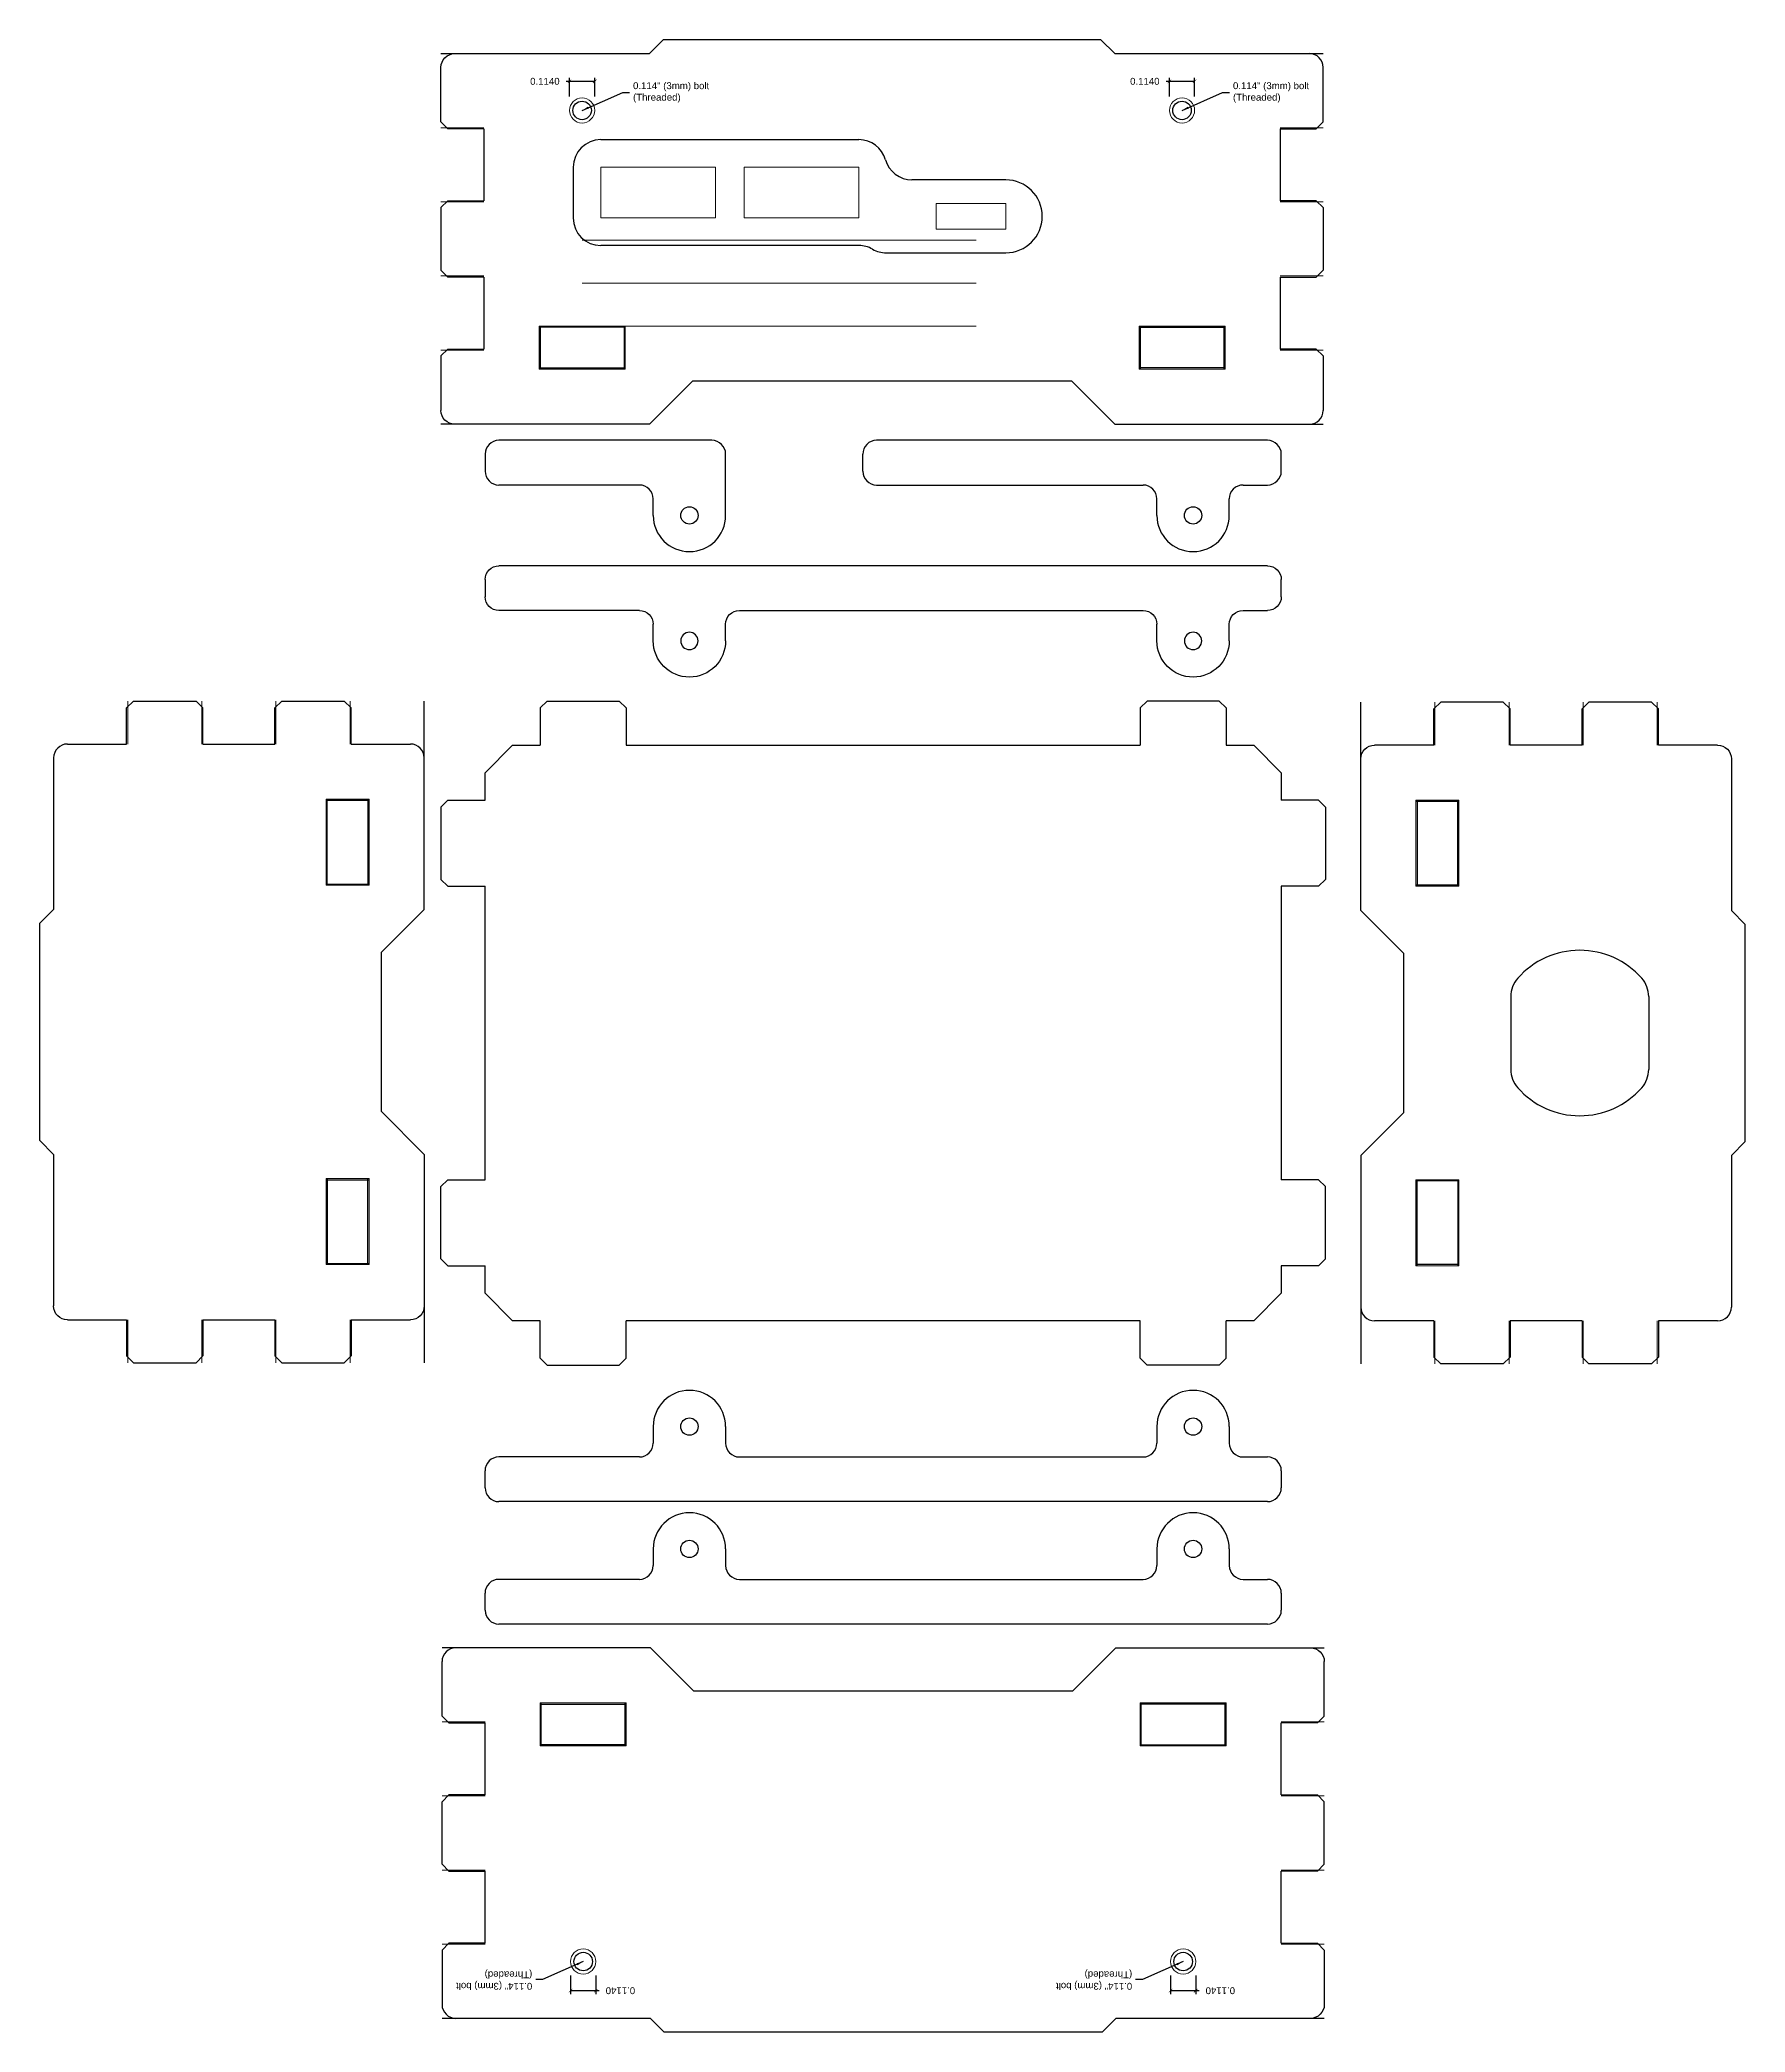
# Model space of a CAD drawing. Header units: inches. Extents: x 29.7 to 74.6, y -5.7 to 19.4.
# Drawn here: x 34.16 to 41.89, y 10.16 to 19.19 of the extents above; entities that cross this region are included whole.
import ezdxf

# ---------------------------------------------------------------- set-up
doc = ezdxf.new("R2010")
doc.units = ezdxf.units.IN
doc.header["$MEASUREMENT"] = 0
doc.layers.add('CUT', color=1, linetype='Continuous')
doc.layers.add('NOPLOT', color=40, linetype='Continuous', lineweight=5)
doc.styles.get("Standard").update_dxf_attribs({"font": 'arial.ttf'})
doc.dimstyles.get("Standard").update_dxf_attribs({"dimtxt": 0.18, "dimasz": 0.18, "dimexe": 0.18, "dimexo": 0.0625, "dimgap": 0.09, "dimtad": 0, "dimtih": 1, "dimtoh": 1, "dimdec": 4, "dimzin": 0, "dimdsep": 46, "dimtxsty": 'Standard', "dimcen": 0.09, "dimadec": 0, "dimazin": 0, "dimtfac": 1, "dimtdec": 4, "dimtofl": 0, "dimtmove": 0, "dimatfit": 3, "dimfxl": 1, "dimtolj": 1, "dimtzin": 0, "dimarcsym": 0})

# ---------------------------------------------------------------- blocks, each defined once
blk = doc.blocks.new('PowerBase')
for p, q in [((-3.36, 1.47375), (-3.32875, 1.505)), ((-3.36, 1.47375), (-3.36, 1.305)), ((-3.32875, 1.505), (-3.00125, 1.505)), ((-3.00125, 1.505), (-2.97, 1.47375)), ((-2.97, 1.47375), (-2.97, 1.305)), ((-0.64, 1.47375), (-0.60875, 1.505)), ((-0.64, 1.47375), (-0.64, 1.305)), ((-0.28125, 1.505), (-0.60875, 1.505)), ((-0.28125, 1.505), (-0.25, 1.47375)), ((-0.25, 1.47375), (-0.25, 1.305)), ((-3.81, 1.02375), (-3.77875, 1.055)), ((-3.81, 1.02375), (-3.81, 0.69625)), ((-3.77875, 1.055), (-3.61, 1.055)), ((0.16875, 1.055), (0, 1.055)), ((0.16875, 1.055), (0.2, 1.02375)), ((0.2, 1.02375), (0.2, 0.69625)), ((-3.81, 0.69625), (-3.77875, 0.665)), ((-3.77875, 0.665), (-3.61, 0.665)), ((-3.61, -0.665), (-3.61, 0.665)), ((0.16875, 0.665), (0, 0.665)), ((0.2, 0.69625), (0.16875, 0.665)), ((-3.81, -0.69625), (-3.77875, -0.665)), ((-3.81, -1.02375), (-3.81, -0.69625)), ((-3.77875, -0.665), (-3.61, -0.665)), ((0.16875, -0.665), (0, -0.665)), ((0.16875, -0.665), (0.2, -0.69625)), ((0.2, -1.02375), (0.2, -0.69625)), ((-3.77875, -1.055), (-3.81, -1.02375)), ((-3.77875, -1.055), (-3.61, -1.055)), ((0.16875, -1.055), (0, -1.055)), ((0.2, -1.02375), (0.16875, -1.055)), ((-3.36, -1.47375), (-3.36, -1.305)), ((-2.97, -1.47375), (-2.97, -1.305)), ((-0.64, -1.47375), (-0.64, -1.305)), ((-0.25, -1.47375), (-0.25, -1.305)), ((-3.32875, -1.505), (-3.36, -1.47375)), ((-3.32875, -1.505), (-3.00125, -1.505)), ((-3.00125, -1.505), (-2.97, -1.47375)), ((-0.60875, -1.505), (-0.64, -1.47375)), ((-0.28125, -1.505), (-0.60875, -1.505)), ((-0.25, -1.47375), (-0.28125, -1.505))]:
    blk.add_line(p, q)
for points in [[(-3.61, 1.055), (-3.61, 1.18), (-3.485, 1.305), (-3.36, 1.305)], [(-2.97, 1.305), (-0.64, 1.305)], [(-0.25, 1.305), (-0.125, 1.305), (0, 1.18), (0, 1.055)], [(0, 0.665), (0, -0.665)], [(-3.36, -1.305), (-3.485, -1.305), (-3.61, -1.18), (-3.61, -1.055)], [(0, -1.055), (0, -1.18), (-0.125, -1.305), (-0.25, -1.305)], [(-0.64, -1.305), (-2.97, -1.305)]]:
    blk.add_lwpolyline(points)
blk = doc.blocks.new('TabHole2')
for p, q in [((-0.195, 0.0925), (0.195, 0.0925)), ((-0.19, 0.0975), (-0.19, -0.0975)), ((0.19, 0.0975), (0.19, -0.0975)), ((0.195, -0.0925), (-0.195, -0.0925))]:
    blk.add_line(p, q)
at = {"layer": 'NOPLOT'}
for p, q in [((-0.195, 0.0975), (0.195, 0.0975)), ((-0.195, 0.0975), (-0.195, -0.0975)), ((0.195, 0.0975), (0.195, -0.0975)), ((0.195, -0.0975), (-0.195, -0.0975))]:
    blk.add_line(p, q, dxfattribs=at)
blk = doc.blocks.new('TabHole')
blk.add_blockref('TabHole2', (0, 0))
blk = doc.blocks.new('FootCurve')
for p, q in [((-1.14, 0.195), (-0.945, 0)), ((-0.945, 0), (0, 0))]:
    blk.add_line(p, q)
blk = doc.blocks.new('Serration_2')
for p, q in [((0, 1.6175), (0, 1.349)), ((0, 1.349), (0.16375, 1.349)), ((0.16375, 1.349), (0.195, 1.31775)), ((0.195, 1.31775), (0.195, 1.03425)), ((0, 1.003), (0, 0.677)), ((0, 1.003), (0.16375, 1.003)), ((0.16375, 1.003), (0.195, 1.03425)), ((0, 0.677), (0.16375, 0.677)), ((0.16375, 0.677), (0.195, 0.64575)), ((0.195, 0.64575), (0.195, 0.36225)), ((0.16375, 0.331), (0.195, 0.36225)), ((0, 0.331), (0, 0.0625)), ((0, 0.331), (0.16375, 0.331))]:
    blk.add_line(p, q)
for centre, start, end in [((-0.0625, 1.6175), 0, 90), ((-0.0625, 0.0625), 270, 0)]:
    blk.add_arc(centre, 0.0625, start, end)
at = {"layer": 'NOPLOT'}
for p, q in [((0, 1.344), (0.195, 1.344)), ((0, 1.008), (0.195, 1.008)), ((0, 0.672), (0.195, 0.672)), ((0, 0.336), (0.195, 0.336))]:
    blk.add_line(p, q, dxfattribs=at)
blk = doc.blocks.new('Power_Front')
for p, q in [((-0.555, 1.485), (-0.4925, 1.5475)), ((-0.4925, 1.5475), (0.4925, 1.5475)), ((0.4925, 1.5475), (0.555, 1.485)), ((-0.555, 1.485), (-1.2425, 1.485)), ((1.2425, 1.485), (0.555, 1.485)), ((0.36, 0), (-0.36, 0))]:
    blk.add_line(p, q)
at = {"xscale": -1}
for name, p in [('Serration_2', (-1.305, -0.195)), ('TabHole', (-0.86, 0.1525)), ('FootCurve', (-1.5, -0.195))]:
    blk.add_blockref(name, p, dxfattribs=at)
for name, p in [('Serration_2', (1.305, -0.195)), ('TabHole', (0.86, 0.1525)), ('FootCurve', (1.5, -0.195))]:
    blk.add_blockref(name, p)
blk = doc.blocks.new('Serration_3')
for p, q in [((0, 1.37025), (0, 1.6175)), ((-0.03125, 1.339), (0, 1.37025)), ((-0.195, 1.339), (-0.03125, 1.339)), ((-0.195, 1.339), (-0.195, 1.013)), ((-0.03125, 1.013), (-0.195, 1.013)), ((-0.03125, 1.013), (0, 0.98175)), ((0, 0.98175), (0, 0.69825)), ((-0.195, 0.667), (-0.03125, 0.667)), ((-0.195, 0.667), (-0.195, 0.341)), ((-0.03125, 0.667), (0, 0.69825)), ((-0.03125, 0.341), (-0.195, 0.341)), ((-0.03125, 0.341), (0, 0.30975)), ((0, 0.30975), (0, 0.0625))]:
    blk.add_line(p, q)
for centre, start, end in [((-0.0625, 1.6175), 0, 90), ((-0.0625, 0.0625), 270, 0)]:
    blk.add_arc(centre, 0.0625, start, end)
at = {"layer": 'NOPLOT'}
for p, q in [((-0.195, 1.344), (0, 1.344)), ((-0.195, 1.008), (0, 1.008)), ((-0.195, 0.672), (0, 0.672)), ((-0.195, 0.336), (0, 0.336))]:
    blk.add_line(p, q, dxfattribs=at)
blk = doc.blocks.new('_ArchTick')
at = {"color": 0, "linetype": 'ByBlock', "const_width": 0.15}
blk.add_lwpolyline([(-0.5, -0.5), (0.5, 0.5)], dxfattribs=at)
blk = doc.blocks.new('*D59')
at = {"layer": 'Defpoints', "color": 0, "transparency": 16777216}
for p in [(46.787, 17.3759), (46.787, 17.2441), (46.901, 17.2441)]:
    blk.add_point(p, dxfattribs=at)
at = {"layer": 'NOPLOT', "color": 0, "lineweight": -2, "transparency": 16777216}
for p, q in [((46.787, 17.3759), (46.7714, 17.3759)), ((46.787, 17.3066), (46.787, 17.3915)), ((46.901, 17.3759), (46.787, 17.3759)), ((46.901, 17.3066), (46.901, 17.3915))]:
    blk.add_line(p, q, dxfattribs=at)
at = {"layer": 'NOPLOT', "color": 0, "lineweight": -2, "transparency": 16777216, "xscale": 0.015625, "yscale": 0.015625, "zscale": 0.015625, "rotation": 180}
blk.add_blockref('_ArchTick', (46.787, 17.3759), dxfattribs=at)
at = {"layer": 'NOPLOT', "color": 0, "lineweight": -2, "transparency": 16777216, "xscale": 0.015625, "yscale": 0.015625, "zscale": 0.015625}
blk.add_blockref('_ArchTick', (46.901, 17.3759), dxfattribs=at)
at = {"layer": 'NOPLOT', "color": 0, "transparency": 16777216, "insert": (46.6753, 17.3759), "char_height": 0.03125, "attachment_point": 5}
blk.add_mtext('\\A1;0.1140', dxfattribs=at)
blk = doc.blocks.new('Spacer')
for p, q in [((-1.805, -0.0625), (-1.805, 0.0151)), ((-1.7425, 0.0776), (1.7425, 0.0776)), ((1.805, 0.0151), (1.805, -0.0625)), ((-1.805, -0.0625), (-1.805, -0.0625)), ((1.805, -0.0625), (1.805, -0.0625)), ((-1.6317, -0.125), (-1.7425, -0.125)), ((0.6518, -0.125), (-1.1784, -0.125)), ((1.105, -0.125), (1.7425, -0.125)), ((-1.5692, -0.2628), (-1.5692, -0.1875)), ((-1.2409, -0.2628), (-1.2409, -0.1875)), ((0.7143, -0.2628), (0.7143, -0.1875)), ((1.0425, -0.2628), (1.0425, -0.1875))]:
    blk.add_line(p, q)
for centre in [(-1.4051, -0.2628), (0.8784, -0.2628)]:
    blk.add_circle(centre, 0.0392)
for centre, radius, start, end in [((-1.7425, 0.0151), 0.0625, 90, 180), ((1.7425, 0.0151), 0.0625, 0, 90), ((-1.7425, -0.0625), 0.0625, 180, 270), ((1.7425, -0.0625), 0.0625, 270, 0), ((-1.6317, -0.1875), 0.0625, 0, 90), ((-1.1784, -0.1875), 0.0625, 90, 180), ((0.6518, -0.1875), 0.0625, 0, 90), ((1.105, -0.1875), 0.0625, 90, 180), ((-1.4051, -0.2628), 0.1641, 180, 0), ((0.8784, -0.2628), 0.1641, 180, 0)]:
    blk.add_arc(centre, radius, start, end)
blk = doc.blocks.new('PowerBlockSpacer')
for p, q in [((0.2358, 0.2391), (0.2358, 0.1638)), ((0.5641, 0.2391), (0.5641, 0.1638)), ((0.1733, 0.1013), (0.0625, 0.1013)), ((1.835, 0.1013), (0.6266, 0.1013)), ((0, 0.0388), (0, -0.0388)), ((1.8975, 0.0388), (1.8975, -0.0388)), ((0.0625, -0.1013), (1.835, -0.1013))]:
    blk.add_line(p, q)
blk.add_circle((0.3999, 0.2391), 0.0392)
for centre, radius, start, end in [((0.3999, 0.2391), 0.1641, 0, 180), ((0.0625, 0.0388), 0.0625, 90, 180), ((0.1733, 0.1638), 0.0625, 270, 0), ((0.6266, 0.1638), 0.0625, 180, 270), ((1.835, 0.0388), 0.0625, 0, 90), ((0.0625, -0.0388), 0.0625, 180, 270), ((1.835, -0.0388), 0.0625, 270, 0)]:
    blk.add_arc(centre, radius, start, end)
blk = doc.blocks.new('PowerBlockSpacer2')
for p, q in [((-0.1641, 0), (-0.1641, -0.2779)), ((0.1641, 0), (0.1641, -0.0753)), ((0.2266, -0.1378), (0.8641, -0.1378)), ((0.9266, -0.2779), (0.9266, -0.2003)), ((-0.1016, -0.3404), (0.8641, -0.3404))]:
    blk.add_line(p, q)
blk.add_circle((0, 0), 0.0392)
for centre, radius, start, end in [((0, 0), 0.1641, 0, 180), ((0.2266, -0.0753), 0.0625, 180, 270), ((0.8641, -0.2003), 0.0625, 360, 90), ((-0.1016, -0.2779), 0.0625, 180, 270), ((0.8641, -0.2779), 0.0625, 270, 360)]:
    blk.add_arc(centre, radius, start, end)
blk = doc.blocks.new('BatteryBack')
for p, q in [((-0.8807, 0.555), (-0.8807, 1.2425)), ((-0.8807, 0.555), (-0.9432, 0.4925)), ((-0.9432, 0.4925), (-0.9432, -0.4925)), ((0.6043, 0.36), (0.6043, -0.36)), ((-0.5057, -0.1654), (-0.5057, 0.1654)), ((0.1193, -0.1654), (0.1193, 0.1654)), ((-0.8807, -0.555), (-0.9432, -0.4925)), ((-0.8807, -1.2425), (-0.8807, -0.555))]:
    blk.add_line(p, q)
for centre, radius, start, end in [((-0.1932, 0), 0.375, 41.40962, 138.59038), ((-0.3807, 0.1654), 0.125, 138.59038, 180), ((-0.0057, 0.1654), 0.125, 0, 41.40962), ((-0.3807, -0.1654), 0.125, 180, 221.40962), ((-0.0057, -0.1654), 0.125, 318.59038, 0), ((-0.1932, 0), 0.375, 221.40962, 318.59038)]:
    blk.add_arc(centre, radius, start, end)
at = {"rotation": 90}
for name, p in [('Serration_2', (0.7993, 1.305)), ('FootCurve', (0.7993, 1.5)), ('TabHole', (0.4518, 0.86))]:
    blk.add_blockref(name, p, dxfattribs=at)
at = {"xscale": -1, "rotation": 90}
for name, p in [('FootCurve', (0.7993, -1.5)), ('TabHole', (0.4518, -0.86)), ('Serration_2', (0.7993, -1.305))]:
    blk.add_blockref(name, p, dxfattribs=at)
blk = doc.blocks.new('Threaded3mmBolt')
blk.add_circle((0, 0), 0.042)
at = {"layer": 'NOPLOT'}
blk.add_circle((0, 0), 0.057, dxfattribs=at)
at = {"layer": 'NOPLOT', "insert": (0.23093, 0.08137), "char_height": 0.03125, "attachment_point": 4}
blk.add_mtext('\\A1;0.114" (3mm) bolt^J(Threaded)', dxfattribs=at)
at = {"layer": 'NOPLOT'}
dim = blk.add_linear_dim(base=(-0.057, 0.13184), p1=(0.057, 0), p2=(-0.057, 0), dimstyle='Standard', override={"dimtxt": 0.03125, "dimasz": 0.015625, "dimexe": 0.015625, "dimgap": 0.03125, "dimblk1": 'ArchTick', "dimblk2": 'ArchTick', "dimsah": 1}, dxfattribs=at)
dim.commit()
dim.dimension.update_dxf_attribs({"geometry": '*D59', "text_midpoint": (-0.16869, 0.13184), "insert": (-46.84401, -17.24406)})
at = {"layer": 'NOPLOT', "annotation_type": 0, "has_hookline": 1, "hookline_direction": 0, "text_width": 0.34334}
blk.add_leader([(0, 0), (0.18406, 0.08137), (0.21531, 0.08137)], dimstyle='Standard', override={"dimasz": 0.03125, "dimgap": 0.015625}, dxfattribs=at)
blk = doc.blocks.new('OtherSide')
for p, q in [((-2, -0.0625), (-1.055, -0.0625)), ((-0.9925, 0), (-1.055, -0.0625)), ((-0.9925, 0), (0.9925, 0)), ((0.9925, 0), (1.055, -0.0625)), ((1.055, -0.0625), (2, -0.0625)), ((0.86, -1.5475), (-0.86, -1.5475))]:
    blk.add_line(p, q)
at = {"xscale": -1}
for name, p in [('Serration_3', (-2, -1.7425)), ('TabHole', (-1.36, -1.395)), ('FootCurve', (-2, -1.7425))]:
    blk.add_blockref(name, p, dxfattribs=at)
for name, p in [('Serration_3', (2, -1.7425)), ('TabHole', (1.36, -1.395)), ('FootCurve', (2, -1.7425))]:
    blk.add_blockref(name, p)
at = {"layer": 'CUT'}
for p in [(-1.36, -0.32), (1.36, -0.32)]:
    blk.add_blockref('Threaded3mmBolt', p, dxfattribs=at)
blk = doc.blocks.new('Power_Side')
for p, q in [((-0.9925, 0.125), (-1.055, 0.0625)), ((0.9925, 0.125), (-0.9925, 0.125)), ((1.055, 0.0625), (0.9925, 0.125)), ((-2, 0.0625), (-1.055, 0.0625)), ((1.055, 0.0625), (2, 0.0625)), ((-1.2751, -0.3275), (-0.1051, -0.3275)), ((-1.4001, -0.4525), (-1.4001, -0.6825)), ((0.5609, -0.5096), (0.1355, -0.5096)), ((-0.1051, -0.8075), (-1.2751, -0.8075)), ((0.0189, -0.8404), (0.5609, -0.8404))]:
    blk.add_line(p, q)
blk.add_lwpolyline([(0.86, -1.4225), (-0.86, -1.4225)])
for centre, radius, start, end in [((-1.2751, -0.4525), 0.125, 90, 180), ((-0.1051, -0.4525), 0.125, 15.7595, 90), ((0.1355, -0.3846), 0.125, 195.7595, 270), ((0.5609, -0.675), 0.1654, 270, 90), ((-1.2751, -0.6825), 0.125, 180, 270), ((-0.1051, -0.9325), 0.125, 60.27324, 90), ((0.0189, -0.7154), 0.125, 240.27324, 270)]:
    blk.add_arc(centre, radius, start, end)
at = {"layer": 'NOPLOT'}
for p, q in [((-1.2751, -0.6825), (-1.2751, -0.4525)), ((-1.2751, -0.4525), (-0.7551, -0.4525)), ((-0.7551, -0.4525), (-0.7551, -0.6825)), ((-0.1051, -0.4525), (-0.6251, -0.4525)), ((-0.6251, -0.4525), (-0.6251, -0.6825)), ((-0.1051, -0.6825), (-0.1051, -0.4525)), ((-0.7551, -0.6825), (-1.2751, -0.6825)), ((-0.6251, -0.6825), (-0.1051, -0.6825))]:
    blk.add_line(p, q, dxfattribs=at)
blk.add_lwpolyline([(0.2459, -0.6175), (0.5609, -0.6175), (0.5609, -0.7325), (0.2459, -0.7325)], close=True, dxfattribs=at)
at = {"xscale": -1}
for name, p in [('Serration_3', (-2, -1.6175)), ('TabHole', (-1.36, -1.27)), ('FootCurve', (-2, -1.6175))]:
    blk.add_blockref(name, p, dxfattribs=at)
for name, p in [('Serration_3', (2, -1.6175)), ('TabHole', (1.36, -1.27)), ('FootCurve', (2, -1.6175))]:
    blk.add_blockref(name, p)
at = {"layer": 'CUT'}
for p in [(-1.36, -0.195), (1.36, -0.195)]:
    blk.add_blockref('Threaded3mmBolt', p, dxfattribs=at)

msp = doc.modelspace()

# ---------------------------------------------------------------- linework, layer by layer
at = {"layer": 'NOPLOT'}
for p, q in [((36.619, 18.2843), (38.4051, 18.2843)), ((36.619, 18.0893), (38.4051, 18.0893)), ((36.619, 17.8943), (38.4051, 17.8943))]:
    msp.add_line(p, q, dxfattribs=at)

# ---------------------------------------------------------------- block references
at = {"layer": 'CUT'}
for name, p in [('Power_Side', (37.979, 19.0668)), ('PowerBase', (39.789, 14.6897))]:
    msp.add_blockref(name, p, dxfattribs=at)
for name, p, rotation in [('PowerBlockSpacer2', (37.1057, 17.036), 180), ('PowerBlockSpacer', (39.789, 17.2751), 180), ('Power_Front', (35.708, 14.6947), 90), ('BatteryBack', (40.949, 14.6897), 180), ('Spacer', (37.984, 12.6429), 180), ('Spacer', (37.984, 12.0881), 180), ('OtherSide', (37.984, 10.1605), 180)]:
    msp.add_blockref(name, p, dxfattribs=dict(at, rotation=rotation))
at = {"layer": 'CUT', "xscale": -1}
msp.add_blockref('Spacer', (37.984, 16.73), dxfattribs=at)

doc.saveas('drawing.dxf')
